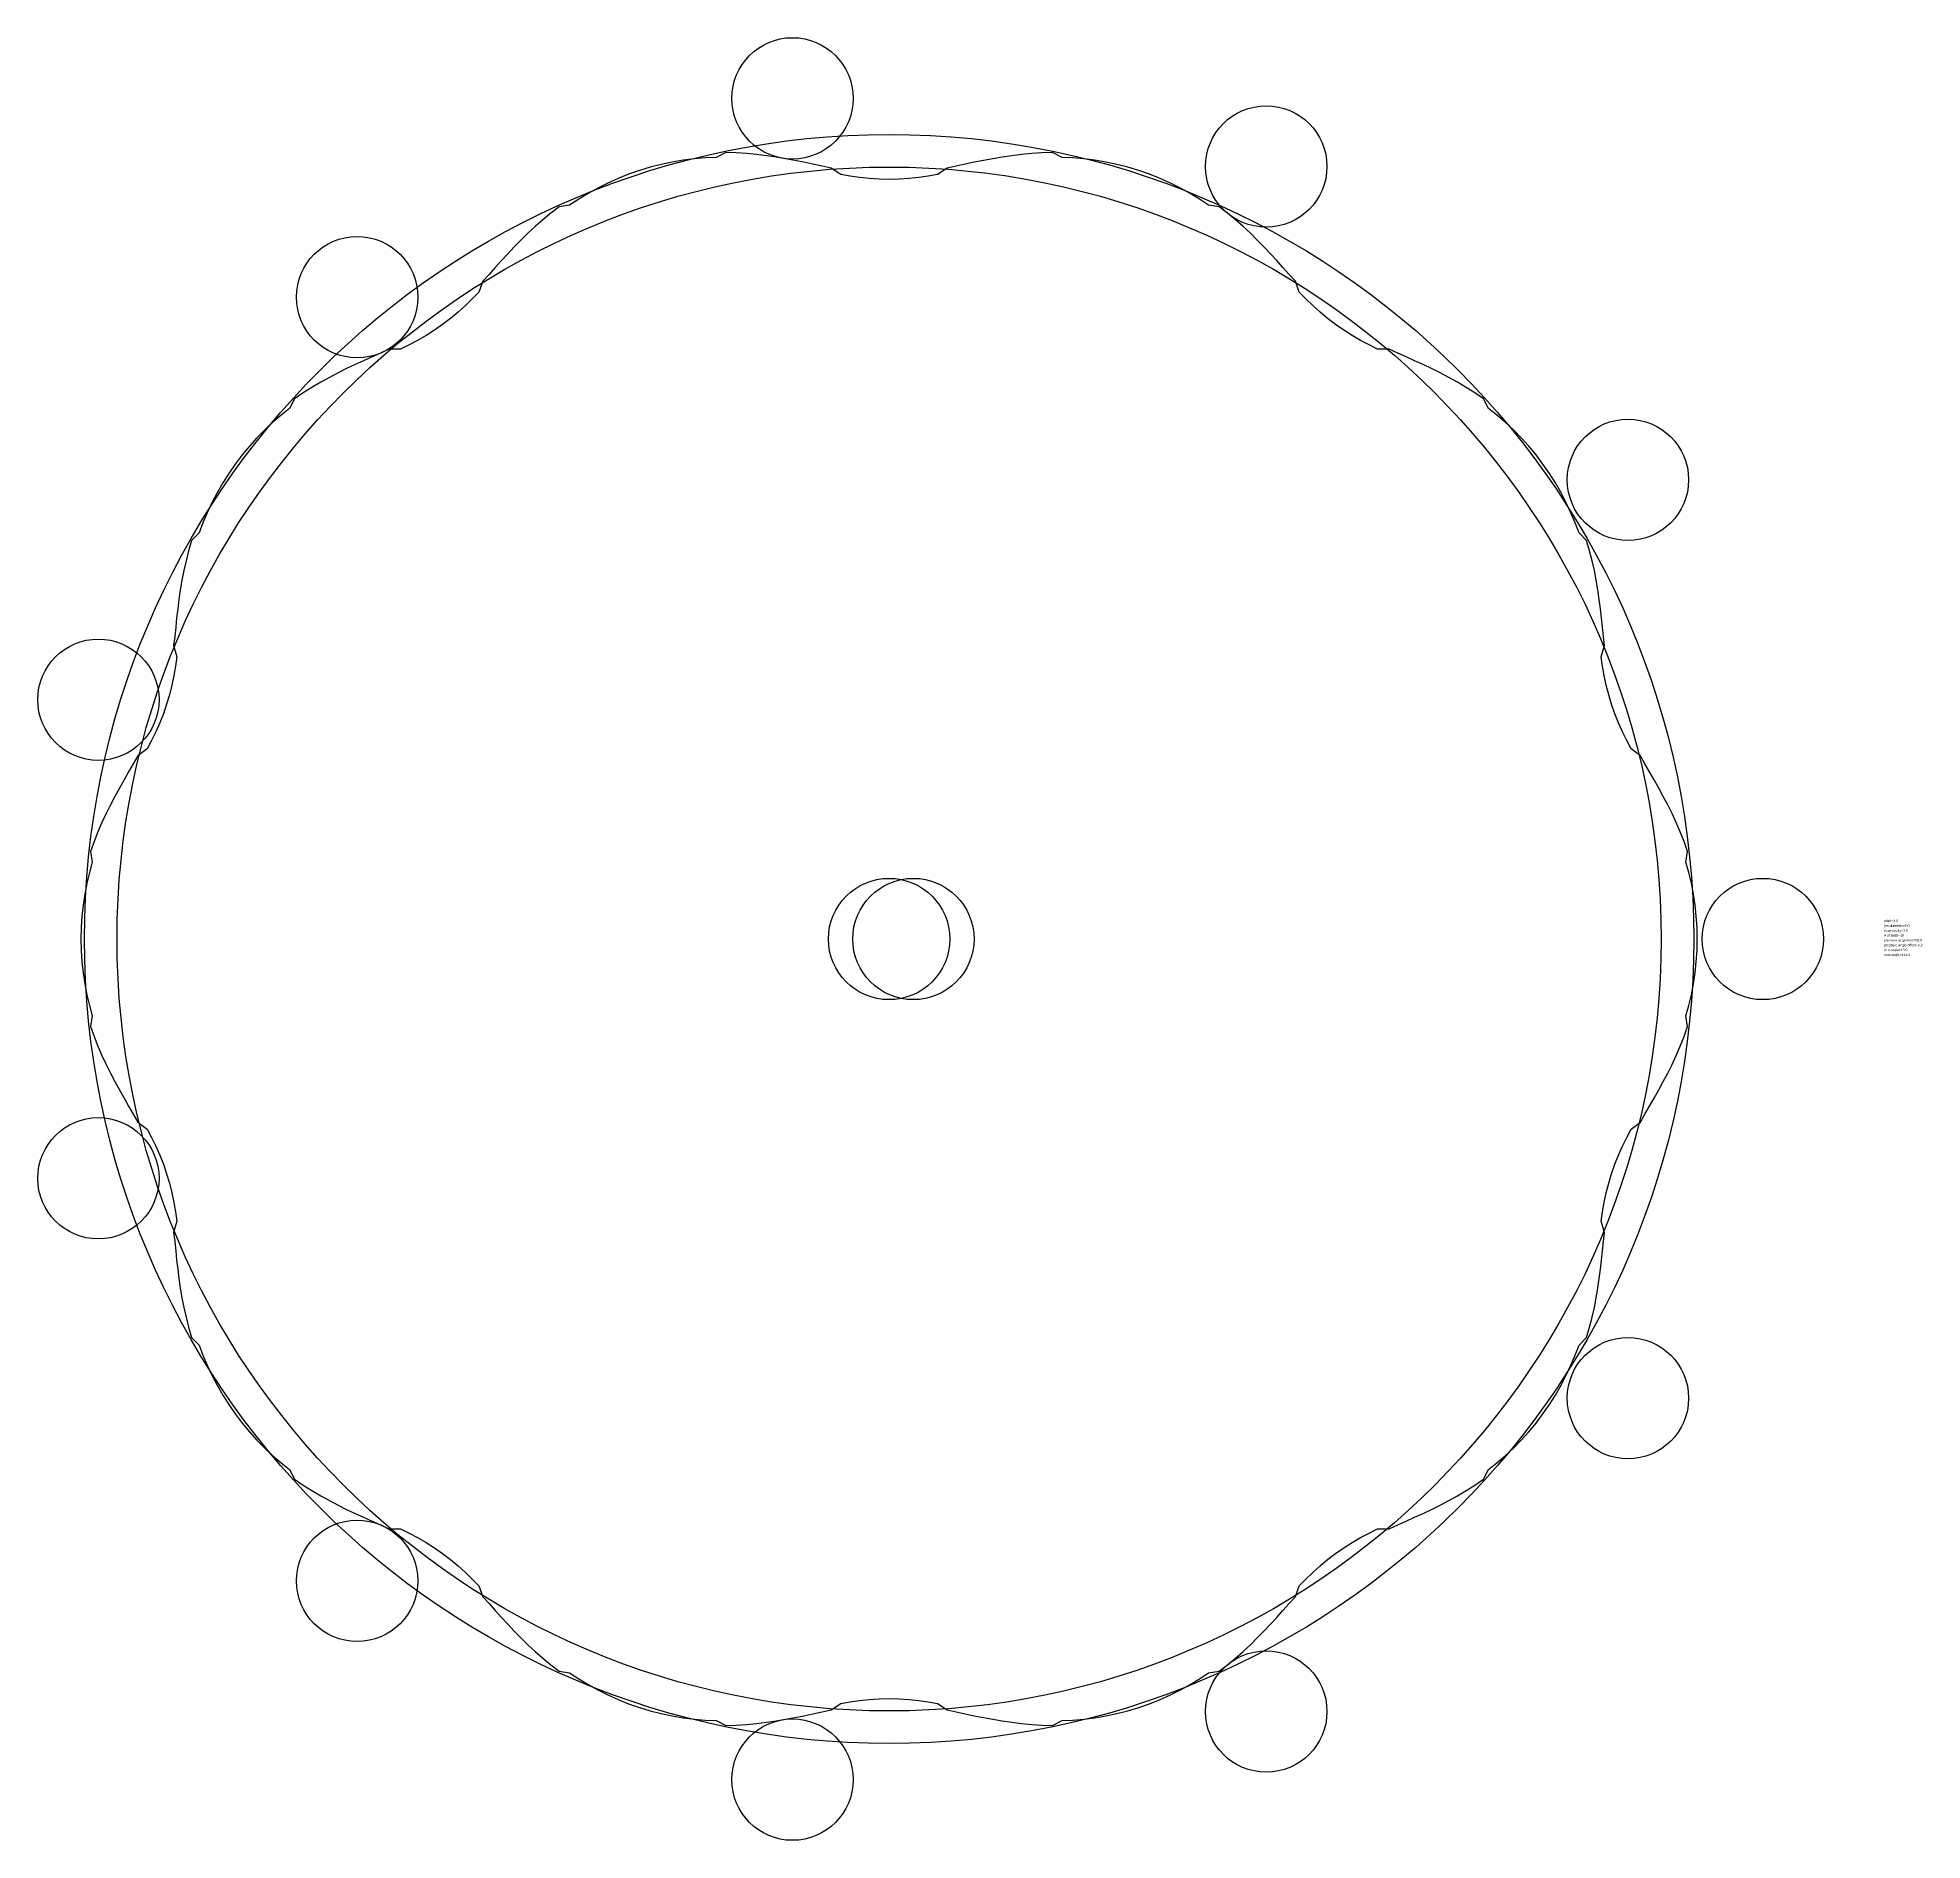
# Model space of a CAD drawing. Extents: x -36.1 to 41.6, y -37.1 to 37.1.
import ezdxf

# ---------------------------------------------------------------- set-up
doc = ezdxf.new("R2010")
doc.units = 0
for name, color, linetype in [('CAM', 1, 'continuous'), ('PRESSURE', 3, 'continuous'), ('ROLLER', 5, 'continuous'), ('TEXT', 2, 'continuous')]:
    doc.layers.add(name, color=color, linetype=linetype)
doc.styles.get("Standard").update_dxf_attribs({"font": 'ARIAL.TTF', "width": 40, "oblique": 50})

msp = doc.modelspace()

# ---------------------------------------------------------------- linework, layer by layer
at = {"layer": 'cam'}
for p, q in [((-10.389, 31.921), (-10.842, 31.805)), ((-9.934, 32.017), (-10.389, 31.921)), ((-9.479, 32.093), (-9.934, 32.017)), ((-9.025, 32.15), (-9.479, 32.093)), ((-8.575, 32.188), (-9.025, 32.15)), ((-8.131, 32.208), (-8.575, 32.188)), ((-7.733, 32.407), (-8.131, 32.208)), ((-7.3, 32.395), (-7.733, 32.407)), ((-6.876, 32.369), (-7.3, 32.395)), ((-6.46, 32.331), (-6.876, 32.369)), ((-6.054, 32.281), (-6.46, 32.331)), ((-5.657, 32.222), (-6.054, 32.281)), ((-5.268, 32.156), (-5.657, 32.222)), ((-4.886, 32.084), (-5.268, 32.156)), ((-4.51, 32.007), (-4.886, 32.084)), ((-4.136, 31.929), (-4.51, 32.007)), ((-3.763, 31.85), (-4.136, 31.929)), ((-3.388, 31.773), (-3.763, 31.85)), ((1.763, 31.85), (1.388, 31.773)), ((2.136, 31.929), (1.763, 31.85)), ((2.51, 32.007), (2.136, 31.929)), ((2.886, 32.084), (2.51, 32.007)), ((3.268, 32.156), (2.886, 32.084)), ((3.657, 32.222), (3.268, 32.156)), ((4.054, 32.281), (3.657, 32.222)), ((4.46, 32.331), (4.054, 32.281)), ((4.876, 32.369), (4.46, 32.331)), ((5.3, 32.395), (4.876, 32.369)), ((5.733, 32.407), (5.3, 32.395)), ((6.131, 32.208), (5.733, 32.407)), ((6.575, 32.188), (6.131, 32.208)), ((7.025, 32.15), (6.575, 32.188)), ((7.479, 32.093), (7.025, 32.15)), ((7.934, 32.017), (7.479, 32.093)), ((8.389, 31.921), (7.934, 32.017)), ((8.842, 31.805), (8.389, 31.921)), ((-12.591, 31.154), (-13.004, 30.948)), ((-12.167, 31.343), (-12.591, 31.154)), ((-11.733, 31.516), (-12.167, 31.343)), ((-11.29, 31.67), (-11.733, 31.516)), ((-10.842, 31.805), (-11.29, 31.67)), ((-2.995, 31.501), (-3.388, 31.773)), ((-2.611, 31.435), (-2.995, 31.501)), ((-2.219, 31.379), (-2.611, 31.435)), ((-1.818, 31.336), (-2.219, 31.379)), ((-1.411, 31.309), (-1.818, 31.336)), ((-1, 31.3), (-1.411, 31.309)), ((-0.589, 31.309), (-1, 31.3)), ((-0.182, 31.336), (-0.589, 31.309)), ((0.219, 31.379), (-0.182, 31.336)), ((0.611, 31.435), (0.219, 31.379)), ((0.995, 31.501), (0.611, 31.435)), ((1.388, 31.773), (0.995, 31.501)), ((9.29, 31.67), (8.842, 31.805)), ((9.733, 31.516), (9.29, 31.67)), ((10.167, 31.343), (9.733, 31.516)), ((10.591, 31.154), (10.167, 31.343)), ((11.004, 30.948), (10.591, 31.154)), ((-13.791, 30.493), (-14.163, 30.248)), ((-13.405, 30.727), (-13.791, 30.493)), ((-13.004, 30.948), (-13.405, 30.727)), ((11.405, 30.727), (11.004, 30.948)), ((11.791, 30.493), (11.405, 30.727)), ((12.163, 30.248), (11.791, 30.493)), ((-15.273, 29.641), (-15.586, 29.366)), ((-14.945, 29.911), (-15.273, 29.641)), ((-14.601, 30.175), (-14.945, 29.911)), ((-14.163, 30.248), (-14.601, 30.175)), ((12.601, 30.175), (12.163, 30.248)), ((12.945, 29.911), (12.601, 30.175)), ((13.273, 29.641), (12.945, 29.911)), ((13.586, 29.366), (13.273, 29.641)), ((-16.172, 28.806), (-16.447, 28.523)), ((-15.885, 29.087), (-16.172, 28.806)), ((-15.586, 29.366), (-15.885, 29.087)), ((13.885, 29.087), (13.586, 29.366)), ((14.172, 28.806), (13.885, 29.087)), ((14.447, 28.523), (14.172, 28.806)), ((-16.974, 27.957), (-17.23, 27.674)), ((-16.714, 28.241), (-16.974, 27.957)), ((-16.447, 28.523), (-16.714, 28.241)), ((14.714, 28.241), (14.447, 28.523)), ((14.974, 27.957), (14.714, 28.241)), ((15.23, 27.674), (14.974, 27.957)), ((-17.486, 27.391), (-17.744, 27.109)), ((-17.23, 27.674), (-17.486, 27.391)), ((15.486, 27.391), (15.23, 27.674)), ((15.744, 27.109), (15.486, 27.391)), ((-17.902, 26.658), (-18.174, 26.379)), ((-17.744, 27.109), (-17.902, 26.658)), ((15.902, 26.658), (15.744, 27.109)), ((16.174, 26.379), (15.902, 26.658)), ((-18.757, 25.832), (-19.071, 25.571)), ((-18.459, 26.103), (-18.757, 25.832)), ((-18.174, 26.379), (-18.459, 26.103)), ((16.459, 26.103), (16.174, 26.379)), ((16.757, 25.832), (16.459, 26.103)), ((17.071, 25.571), (16.757, 25.832)), ((-20.081, 24.871), (-20.43, 24.67)), ((-19.736, 25.088), (-20.081, 24.871)), ((-19.398, 25.322), (-19.736, 25.088)), ((-19.071, 25.571), (-19.398, 25.322)), ((17.398, 25.322), (17.071, 25.571)), ((17.736, 25.088), (17.398, 25.322)), ((18.081, 24.871), (17.736, 25.088)), ((18.43, 24.67), (18.081, 24.871)), ((-21.956, 24.143), (-22.304, 23.988)), ((-21.608, 24.302), (-21.956, 24.143)), ((-21.13, 24.312), (-21.608, 24.302)), ((-20.78, 24.485), (-21.13, 24.312)), ((-20.43, 24.67), (-20.78, 24.485)), ((18.78, 24.485), (18.43, 24.67)), ((19.13, 24.312), (18.78, 24.485)), ((19.608, 24.302), (19.13, 24.312)), ((19.956, 24.143), (19.608, 24.302)), ((20.304, 23.988), (19.956, 24.143)), ((-23.708, 23.331), (-24.063, 23.145)), ((-23.354, 23.506), (-23.708, 23.331)), ((-23.002, 23.672), (-23.354, 23.506)), ((-22.653, 23.832), (-23.002, 23.672)), ((-22.304, 23.988), (-22.653, 23.832)), ((20.653, 23.832), (20.304, 23.988)), ((21.002, 23.672), (20.653, 23.832)), ((21.354, 23.506), (21.002, 23.672)), ((21.708, 23.331), (21.354, 23.506)), ((22.063, 23.145), (21.708, 23.331)), ((-24.78, 22.734), (-25.138, 22.505)), ((-24.421, 22.947), (-24.78, 22.734)), ((-24.063, 23.145), (-24.421, 22.947)), ((22.421, 22.947), (22.063, 23.145)), ((22.78, 22.734), (22.421, 22.947)), ((23.138, 22.505), (22.78, 22.734)), ((-25.7, 21.866), (-26.048, 21.588)), ((-25.496, 22.26), (-25.7, 21.866)), ((-25.138, 22.505), (-25.496, 22.26)), ((23.496, 22.26), (23.138, 22.505)), ((23.7, 21.866), (23.496, 22.26)), ((24.048, 21.588), (23.7, 21.866)), ((-26.723, 20.98), (-27.047, 20.651)), ((-26.39, 21.293), (-26.723, 20.98)), ((-26.048, 21.588), (-26.39, 21.293)), ((24.39, 21.293), (24.048, 21.588)), ((24.723, 20.98), (24.39, 21.293)), ((25.047, 20.651), (24.723, 20.98)), ((-27.359, 20.306), (-27.657, 19.946)), ((-27.047, 20.651), (-27.359, 20.306)), ((25.359, 20.306), (25.047, 20.651)), ((25.657, 19.946), (25.359, 20.306)), ((-27.94, 19.573), (-28.207, 19.188)), ((-27.657, 19.946), (-27.94, 19.573)), ((25.94, 19.573), (25.657, 19.946)), ((26.207, 19.188), (25.94, 19.573)), ((-28.457, 18.794), (-28.689, 18.391)), ((-28.207, 19.188), (-28.457, 18.794)), ((26.457, 18.794), (26.207, 19.188)), ((26.689, 18.391), (26.457, 18.794)), ((-28.902, 17.981), (-29.096, 17.567)), ((-28.689, 18.391), (-28.902, 17.981)), ((26.902, 17.981), (26.689, 18.391)), ((27.096, 17.567), (26.902, 17.981)), ((-29.272, 17.151), (-29.428, 16.734)), ((-29.096, 17.567), (-29.272, 17.151)), ((27.272, 17.151), (27.096, 17.567)), ((27.428, 16.734), (27.272, 17.151)), ((-29.74, 16.418), (-29.863, 16.002)), ((-29.428, 16.734), (-29.74, 16.418)), ((27.74, 16.418), (27.428, 16.734)), ((27.863, 16.002), (27.74, 16.418)), ((-29.969, 15.591), (-30.061, 15.184)), ((-29.863, 16.002), (-29.969, 15.591)), ((27.969, 15.591), (27.863, 16.002)), ((28.061, 15.184), (27.969, 15.591)), ((-30.139, 14.782), (-30.206, 14.387)), ((-30.061, 15.184), (-30.139, 14.782)), ((28.139, 14.782), (28.061, 15.184)), ((28.206, 14.387), (28.139, 14.782)), ((-30.263, 13.996), (-30.312, 13.611)), ((-30.206, 14.387), (-30.263, 13.996)), ((28.263, 13.996), (28.206, 14.387)), ((28.312, 13.611), (28.263, 13.996)), ((-30.356, 13.229), (-30.397, 12.849)), ((-30.312, 13.611), (-30.356, 13.229)), ((28.356, 13.229), (28.312, 13.611)), ((28.397, 12.849), (28.356, 13.229)), ((-30.438, 12.47), (-30.481, 12.089)), ((-30.397, 12.849), (-30.438, 12.47)), ((28.438, 12.47), (28.397, 12.849)), ((28.481, 12.089), (28.438, 12.47)), ((-30.481, 12.089), (-30.343, 11.632)), ((28.343, 11.632), (28.481, 12.089)), ((-30.399, 11.246), (-30.467, 10.856)), ((-30.343, 11.632), (-30.399, 11.246)), ((28.399, 11.246), (28.343, 11.632)), ((28.467, 10.856), (28.399, 11.246)), ((-30.55, 10.461), (-30.65, 10.066)), ((-30.467, 10.856), (-30.55, 10.461)), ((28.55, 10.461), (28.467, 10.856)), ((28.65, 10.066), (28.55, 10.461)), ((-30.768, 9.672), (-30.904, 9.284)), ((-30.65, 10.066), (-30.768, 9.672)), ((28.768, 9.672), (28.65, 10.066)), ((28.904, 9.284), (28.768, 9.672)), ((-31.055, 8.905), (-31.22, 8.538)), ((-30.904, 9.284), (-31.055, 8.905)), ((29.055, 8.905), (28.904, 9.284)), ((29.22, 8.538), (29.055, 8.905)), ((-31.576, 7.837), (-31.956, 7.548)), ((-31.395, 8.182), (-31.576, 7.837)), ((-31.22, 8.538), (-31.395, 8.182)), ((29.395, 8.182), (29.22, 8.538)), ((29.576, 7.837), (29.395, 8.182)), ((29.956, 7.548), (29.576, 7.837)), ((-32.145, 7.215), (-32.335, 6.884)), ((-31.956, 7.548), (-32.145, 7.215)), ((30.145, 7.215), (29.956, 7.548)), ((30.335, 6.884), (30.145, 7.215)), ((-32.714, 6.218), (-32.901, 5.877)), ((-32.525, 6.553), (-32.714, 6.218)), ((-32.335, 6.884), (-32.525, 6.553)), ((30.525, 6.553), (30.335, 6.884)), ((30.714, 6.218), (30.525, 6.553)), ((30.901, 5.877), (30.714, 6.218)), ((-33.084, 5.528), (-33.263, 5.168)), ((-32.901, 5.877), (-33.084, 5.528)), ((31.084, 5.528), (30.901, 5.877)), ((31.263, 5.168), (31.084, 5.528)), ((-33.436, 4.798), (-33.601, 4.415)), ((-33.263, 5.168), (-33.436, 4.798)), ((31.436, 4.798), (31.263, 5.168)), ((31.601, 4.415), (31.436, 4.798)), ((-33.757, 4.019), (-33.902, 3.611)), ((-33.601, 4.415), (-33.757, 4.019)), ((31.757, 4.019), (31.601, 4.415)), ((31.902, 3.611), (31.757, 4.019)), ((-33.835, 3.171), (-33.953, 2.742)), ((-33.902, 3.611), (-33.835, 3.171)), ((31.835, 3.171), (31.902, 3.611)), ((31.953, 2.742), (31.835, 3.171)), ((-33.953, 2.742), (-34.056, 2.302)), ((32.056, 2.302), (31.953, 2.742)), ((-34.142, 1.853), (-34.211, 1.397)), ((-34.056, 2.302), (-34.142, 1.853)), ((32.142, 1.853), (32.056, 2.302)), ((32.211, 1.397), (32.142, 1.853)), ((-34.26, 0.935), (-34.29, 0.468)), ((-34.211, 1.397), (-34.26, 0.935)), ((32.26, 0.935), (32.211, 1.397)), ((32.29, 0.468), (32.26, 0.935)), ((-34.29, 0.468), (-34.3, 0)), ((-34.3, 0), (-34.29, -0.468)), ((32.3, 0), (32.29, 0.468)), ((-34.29, -0.468), (-34.26, -0.935)), ((32.26, -0.935), (32.29, -0.468)), ((32.29, -0.468), (32.3, 0)), ((-34.26, -0.935), (-34.211, -1.397)), ((-34.211, -1.397), (-34.142, -1.853)), ((32.142, -1.853), (32.211, -1.397)), ((32.211, -1.397), (32.26, -0.935)), ((-34.142, -1.853), (-34.056, -2.302)), ((-34.056, -2.302), (-33.953, -2.742)), ((31.953, -2.742), (32.056, -2.302)), ((32.056, -2.302), (32.142, -1.853)), ((-33.953, -2.742), (-33.835, -3.171)), ((31.835, -3.171), (31.953, -2.742)), ((-33.835, -3.171), (-33.902, -3.611)), ((-33.902, -3.611), (-33.757, -4.019)), ((31.757, -4.019), (31.902, -3.611)), ((31.902, -3.611), (31.835, -3.171)), ((-33.757, -4.019), (-33.601, -4.415)), ((-33.601, -4.415), (-33.436, -4.798)), ((31.436, -4.798), (31.601, -4.415)), ((31.601, -4.415), (31.757, -4.019)), ((-33.436, -4.798), (-33.263, -5.168)), ((-33.263, -5.168), (-33.084, -5.528)), ((31.084, -5.528), (31.263, -5.168)), ((31.263, -5.168), (31.436, -4.798)), ((-33.084, -5.528), (-32.901, -5.877)), ((-32.901, -5.877), (-32.714, -6.218)), ((30.714, -6.218), (30.901, -5.877)), ((30.901, -5.877), (31.084, -5.528)), ((-32.714, -6.218), (-32.525, -6.553)), ((-32.525, -6.553), (-32.335, -6.884)), ((-32.335, -6.884), (-32.145, -7.215)), ((30.145, -7.215), (30.335, -6.884)), ((30.335, -6.884), (30.525, -6.553)), ((30.525, -6.553), (30.714, -6.218)), ((-32.145, -7.215), (-31.956, -7.548)), ((-31.956, -7.548), (-31.576, -7.837)), ((29.576, -7.837), (29.956, -7.548)), ((29.956, -7.548), (30.145, -7.215)), ((-31.576, -7.837), (-31.395, -8.182)), ((-31.395, -8.182), (-31.22, -8.538)), ((-31.22, -8.538), (-31.055, -8.905)), ((29.055, -8.905), (29.22, -8.538)), ((29.22, -8.538), (29.395, -8.182)), ((29.395, -8.182), (29.576, -7.837)), ((-31.055, -8.905), (-30.904, -9.284)), ((-30.904, -9.284), (-30.768, -9.672)), ((28.768, -9.672), (28.904, -9.284)), ((28.904, -9.284), (29.055, -8.905)), ((-30.768, -9.672), (-30.65, -10.066)), ((-30.65, -10.066), (-30.55, -10.461)), ((28.55, -10.461), (28.65, -10.066)), ((28.65, -10.066), (28.768, -9.672)), ((-30.55, -10.461), (-30.467, -10.856)), ((-30.467, -10.856), (-30.399, -11.246)), ((28.399, -11.246), (28.467, -10.856)), ((28.467, -10.856), (28.55, -10.461)), ((-30.343, -11.632), (-30.481, -12.089)), ((-30.399, -11.246), (-30.343, -11.632)), ((28.343, -11.632), (28.399, -11.246)), ((28.481, -12.089), (28.343, -11.632)), ((-30.481, -12.089), (-30.438, -12.47)), ((28.438, -12.47), (28.481, -12.089)), ((-30.438, -12.47), (-30.397, -12.849)), ((-30.397, -12.849), (-30.356, -13.229)), ((28.356, -13.229), (28.397, -12.849)), ((28.397, -12.849), (28.438, -12.47)), ((-30.356, -13.229), (-30.312, -13.611)), ((-30.312, -13.611), (-30.263, -13.996)), ((28.263, -13.996), (28.312, -13.611)), ((28.312, -13.611), (28.356, -13.229)), ((-30.263, -13.996), (-30.206, -14.387)), ((-30.206, -14.387), (-30.139, -14.782)), ((28.139, -14.782), (28.206, -14.387)), ((28.206, -14.387), (28.263, -13.996)), ((-30.139, -14.782), (-30.061, -15.184)), ((-30.061, -15.184), (-29.969, -15.591)), ((27.969, -15.591), (28.061, -15.184)), ((28.061, -15.184), (28.139, -14.782)), ((-29.969, -15.591), (-29.863, -16.002)), ((-29.863, -16.002), (-29.74, -16.418)), ((27.74, -16.418), (27.863, -16.002)), ((27.863, -16.002), (27.969, -15.591)), ((-29.74, -16.418), (-29.428, -16.734)), ((-29.428, -16.734), (-29.272, -17.151)), ((27.272, -17.151), (27.428, -16.734)), ((27.428, -16.734), (27.74, -16.418)), ((-29.272, -17.151), (-29.096, -17.567)), ((-29.096, -17.567), (-28.902, -17.981)), ((26.902, -17.981), (27.096, -17.567)), ((27.096, -17.567), (27.272, -17.151)), ((-28.902, -17.981), (-28.689, -18.391)), ((-28.689, -18.391), (-28.457, -18.794)), ((26.457, -18.794), (26.689, -18.391)), ((26.689, -18.391), (26.902, -17.981)), ((-28.457, -18.794), (-28.207, -19.188)), ((-28.207, -19.188), (-27.94, -19.573)), ((25.94, -19.573), (26.207, -19.188)), ((26.207, -19.188), (26.457, -18.794)), ((-27.94, -19.573), (-27.657, -19.946)), ((-27.657, -19.946), (-27.359, -20.306)), ((25.359, -20.306), (25.657, -19.946)), ((25.657, -19.946), (25.94, -19.573)), ((-27.359, -20.306), (-27.047, -20.651)), ((-27.047, -20.651), (-26.723, -20.98)), ((24.723, -20.98), (25.047, -20.651)), ((25.047, -20.651), (25.359, -20.306)), ((-26.723, -20.98), (-26.39, -21.293)), ((-26.39, -21.293), (-26.048, -21.588)), ((-26.048, -21.588), (-25.7, -21.866)), ((23.7, -21.866), (24.048, -21.588)), ((24.048, -21.588), (24.39, -21.293)), ((24.39, -21.293), (24.723, -20.98)), ((-25.7, -21.866), (-25.496, -22.26)), ((-25.496, -22.26), (-25.138, -22.505)), ((-25.138, -22.505), (-24.78, -22.734)), ((22.78, -22.734), (23.138, -22.505)), ((23.138, -22.505), (23.496, -22.26)), ((23.496, -22.26), (23.7, -21.866)), ((-24.78, -22.734), (-24.421, -22.947)), ((-24.421, -22.947), (-24.063, -23.145)), ((-24.063, -23.145), (-23.708, -23.331)), ((21.708, -23.331), (22.063, -23.145)), ((22.063, -23.145), (22.421, -22.947)), ((22.421, -22.947), (22.78, -22.734)), ((-23.708, -23.331), (-23.354, -23.506)), ((-23.354, -23.506), (-23.002, -23.672)), ((-23.002, -23.672), (-22.653, -23.832)), ((-22.653, -23.832), (-22.304, -23.988)), ((-22.304, -23.988), (-21.956, -24.143)), ((19.956, -24.143), (20.304, -23.988)), ((20.304, -23.988), (20.653, -23.832)), ((20.653, -23.832), (21.002, -23.672)), ((21.002, -23.672), (21.354, -23.506)), ((21.354, -23.506), (21.708, -23.331)), ((-21.956, -24.143), (-21.608, -24.302)), ((-21.608, -24.302), (-21.13, -24.312)), ((-21.13, -24.312), (-20.78, -24.485)), ((-20.78, -24.485), (-20.43, -24.67)), ((-20.43, -24.67), (-20.081, -24.871)), ((18.081, -24.871), (18.43, -24.67)), ((18.43, -24.67), (18.78, -24.485)), ((18.78, -24.485), (19.13, -24.312)), ((19.13, -24.312), (19.608, -24.302)), ((19.608, -24.302), (19.956, -24.143)), ((-20.081, -24.871), (-19.736, -25.088)), ((-19.736, -25.088), (-19.398, -25.322)), ((-19.398, -25.322), (-19.071, -25.571)), ((-19.071, -25.571), (-18.757, -25.832)), ((16.757, -25.832), (17.071, -25.571)), ((17.071, -25.571), (17.398, -25.322)), ((17.398, -25.322), (17.736, -25.088)), ((17.736, -25.088), (18.081, -24.871)), ((-18.757, -25.832), (-18.459, -26.103)), ((-18.459, -26.103), (-18.174, -26.379)), ((-18.174, -26.379), (-17.902, -26.658)), ((15.902, -26.658), (16.174, -26.379)), ((16.174, -26.379), (16.459, -26.103)), ((16.459, -26.103), (16.757, -25.832)), ((-17.902, -26.658), (-17.744, -27.109)), ((-17.744, -27.109), (-17.486, -27.391)), ((15.486, -27.391), (15.744, -27.109)), ((15.744, -27.109), (15.902, -26.658)), ((-17.486, -27.391), (-17.23, -27.674)), ((-17.23, -27.674), (-16.974, -27.957)), ((14.974, -27.957), (15.23, -27.674)), ((15.23, -27.674), (15.486, -27.391)), ((-16.974, -27.957), (-16.714, -28.241)), ((-16.714, -28.241), (-16.447, -28.523)), ((-16.447, -28.523), (-16.172, -28.806)), ((14.172, -28.806), (14.447, -28.523)), ((14.447, -28.523), (14.714, -28.241)), ((14.714, -28.241), (14.974, -27.957)), ((-16.172, -28.806), (-15.885, -29.087)), ((-15.885, -29.087), (-15.586, -29.366)), ((-15.586, -29.366), (-15.273, -29.641)), ((13.273, -29.641), (13.586, -29.366)), ((13.586, -29.366), (13.885, -29.087)), ((13.885, -29.087), (14.172, -28.806)), ((-15.273, -29.641), (-14.945, -29.911)), ((-14.945, -29.911), (-14.601, -30.175)), ((-14.601, -30.175), (-14.163, -30.248)), ((-14.163, -30.248), (-13.791, -30.493)), ((11.791, -30.493), (12.163, -30.248)), ((12.163, -30.248), (12.601, -30.175)), ((12.601, -30.175), (12.945, -29.911)), ((12.945, -29.911), (13.273, -29.641)), ((-13.791, -30.493), (-13.405, -30.727)), ((-13.405, -30.727), (-13.004, -30.948)), ((-13.004, -30.948), (-12.591, -31.154)), ((10.591, -31.154), (11.004, -30.948)), ((11.004, -30.948), (11.405, -30.727)), ((11.405, -30.727), (11.791, -30.493)), ((-12.591, -31.154), (-12.167, -31.343)), ((-12.167, -31.343), (-11.733, -31.516)), ((-11.733, -31.516), (-11.29, -31.67)), ((-11.29, -31.67), (-10.842, -31.805)), ((-10.842, -31.805), (-10.389, -31.921)), ((-3.763, -31.85), (-3.388, -31.773)), ((-3.388, -31.773), (-2.995, -31.501)), ((-2.995, -31.501), (-2.611, -31.435)), ((-2.611, -31.435), (-2.219, -31.379)), ((-2.219, -31.379), (-1.818, -31.336)), ((-1.818, -31.336), (-1.411, -31.309)), ((-1.411, -31.309), (-1, -31.3)), ((-1, -31.3), (-0.589, -31.309)), ((-0.589, -31.309), (-0.182, -31.336)), ((-0.182, -31.336), (0.219, -31.379)), ((0.219, -31.379), (0.611, -31.435)), ((0.611, -31.435), (0.995, -31.501)), ((0.995, -31.501), (1.388, -31.773)), ((1.388, -31.773), (1.763, -31.85)), ((8.389, -31.921), (8.842, -31.805)), ((8.842, -31.805), (9.29, -31.67)), ((9.29, -31.67), (9.733, -31.516)), ((9.733, -31.516), (10.167, -31.343)), ((10.167, -31.343), (10.591, -31.154)), ((-10.389, -31.921), (-9.934, -32.017)), ((-9.934, -32.017), (-9.479, -32.093)), ((-9.479, -32.093), (-9.025, -32.15)), ((-9.025, -32.15), (-8.575, -32.188)), ((-8.575, -32.188), (-8.131, -32.208)), ((-8.131, -32.208), (-7.733, -32.407)), ((-7.733, -32.407), (-7.3, -32.395)), ((-7.3, -32.395), (-6.876, -32.369)), ((-6.876, -32.369), (-6.46, -32.331)), ((-6.46, -32.331), (-6.054, -32.281)), ((-6.054, -32.281), (-5.657, -32.222)), ((-5.657, -32.222), (-5.268, -32.156)), ((-5.268, -32.156), (-4.886, -32.084)), ((-4.886, -32.084), (-4.51, -32.007)), ((-4.51, -32.007), (-4.136, -31.929)), ((-4.136, -31.929), (-3.763, -31.85)), ((1.763, -31.85), (2.136, -31.929)), ((2.136, -31.929), (2.51, -32.007)), ((2.51, -32.007), (2.886, -32.084)), ((2.886, -32.084), (3.268, -32.156)), ((3.268, -32.156), (3.657, -32.222)), ((3.657, -32.222), (4.054, -32.281)), ((4.054, -32.281), (4.46, -32.331)), ((4.46, -32.331), (4.876, -32.369)), ((4.876, -32.369), (5.3, -32.395)), ((5.3, -32.395), (5.733, -32.407)), ((5.733, -32.407), (6.131, -32.208)), ((6.131, -32.208), (6.575, -32.188)), ((6.575, -32.188), (7.025, -32.15)), ((7.025, -32.15), (7.479, -32.093)), ((7.479, -32.093), (7.934, -32.017)), ((7.934, -32.017), (8.389, -31.921))]:
    msp.add_line(p, q, dxfattribs=at)
msp.add_circle((-1, 0), 2.5, dxfattribs=at)
at = {"layer": 'pressure'}
for radius in [33.156, 31.813]:
    msp.add_circle((-1, 0), radius, dxfattribs=at)
at = {"layer": 'roller'}
for centre in [(-4.981, 34.644), (14.54, 31.837), (-22.92, 26.451), (29.444, 18.922), (-33.582, 9.861), (0, 0), (35, 0), (-33.582, -9.861), (29.444, -18.922), (-22.92, -26.451), (14.54, -31.837), (-4.981, -34.644)]:
    msp.add_circle(centre, 2.5, dxfattribs=at)

# ---------------------------------------------------------------- texts
at = {"layer": 'text'}
for s, p in [('pitch=3.5', (40, 0.7)), ('# of teeth=10', (40, 0.1)), ('eccentricity=1.0', (40, 0.3)), ('pin diameter=5.0', (40, 0.5)), ('pressure angle limit=50.0', (40, -0.1)), ('pressure angle offset=0.2', (40, -0.3)), ('min angle=13.0', (40, -0.5)), ('max angle=112.0', (40, -0.7))]:
    msp.add_text(s, height=0.1, dxfattribs=at).set_placement(p)

doc.saveas('drawing.dxf')
